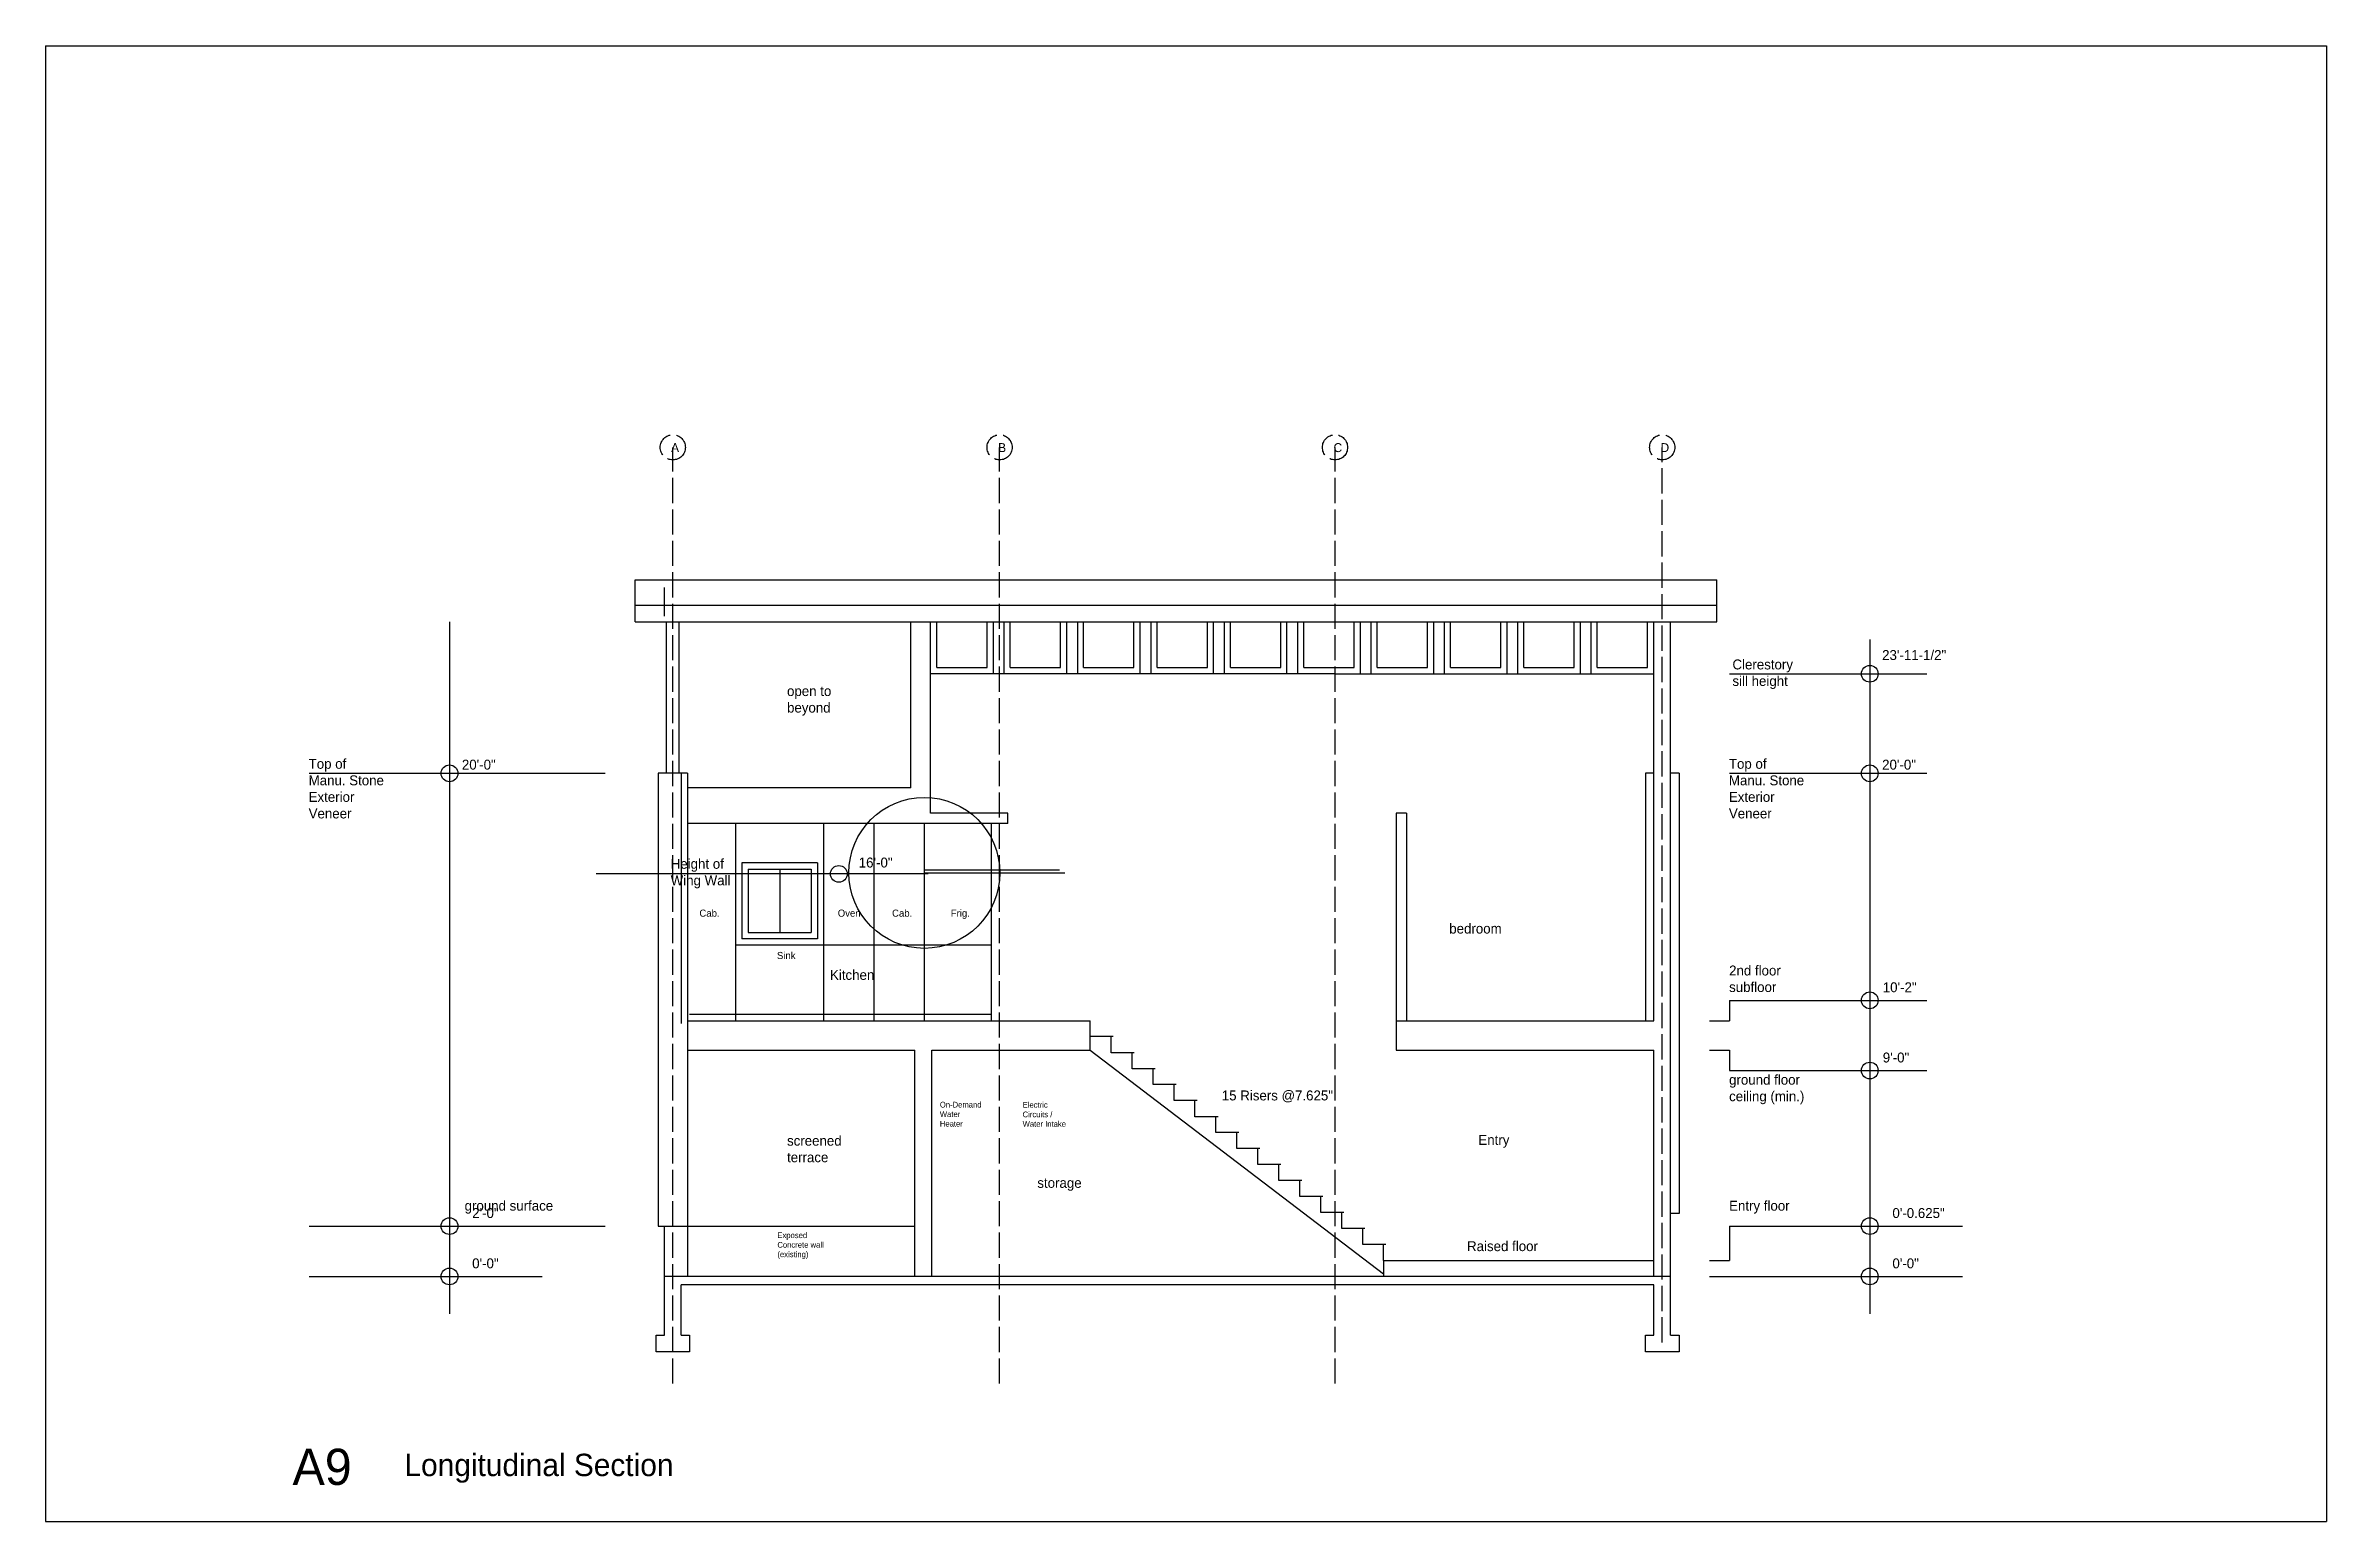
# Model space of a CAD drawing. Header units: inches. Extents: x -173 to 7884, y -3191 to 6135.
# Drawn here: x 3365 to 4453, y 2730 to 3434 of the extents above; entities that cross this region are included whole.
import ezdxf

# ---------------------------------------------------------------- set-up
doc = ezdxf.new("R2010")
doc.units = ezdxf.units.IN
doc.header["$MEASUREMENT"] = 0
doc.linetypes.add('ACAD_ISO02W100', pattern=[15, 12, -3])
for name, color, linetype in [('const', 7, 'Continuous'), ('e1', 7, 'Continuous'), ('e2', 251, 'Continuous'), ('grid', 252, 'ACAD_ISO02W100'), ('millwork', 253, 'Continuous'), ('stairs', 140, 'Continuous'), ('walls', 7, 'Continuous')]:
    doc.layers.add(name, color=color, linetype=linetype)

msp = doc.modelspace()

# ---------------------------------------------------------------- texts
at = {"layer": 'const', "attachment_point": 1}
for s, insert, char_height, width in [('A', (3663.5, 3244.7), 4.26, 1625.197), ('B', (3819.5, 3244.7), 4.26, 1625.197), ('C', (3979.5, 3244.7), 4.26, 1625.197), ('D', (4135.5, 3244.7), 4.26, 1625.197), ('23\'-11-1/2"', (4241.2, 3146), 4.736, 1805.775), ('Clerestory^Jsill height', (4169.8, 3141.5), 4.736, 1805.775), ('open to^Jbeyond', (3718.8, 3128.8), 4.736, 1805.775), ('\\PTop of\\PManu. Stone\\PExterior\\PVeneer', (3490.6, 3102), 4.736, 1805.775), ('\\P20\'-0"', (3563.7, 3101.6), 4.74, 1805.775), ('\\PTop of\\PManu. Stone\\PExterior\\PVeneer', (4168.1, 3102), 4.736, 1805.775), ('\\P20\'-0"', (4241.2, 3101.6), 4.74, 1805.775), ('Height of \\PWing Wall', (3663.3, 3046.4), 4.74, 1805.775), ('16\'-0"', (3753, 3047), 4.74, 1805.775), ('\\pt3.4098;Cab.', (3677, 3022.2), 3.41, 1300.158), ('\\pt3.4098;Oven', (3743, 3022.2), 3.41, 1300.158), ('\\pt3.4098;Cab.', (3768.9, 3022.2), 3.41, 1300.158), ('\\pt3.4098;Frig.', (3796.9, 3022.2), 3.41, 1300.158), ('bedroom', (4034.7, 3015.5), 4.74, 1805.775), ('\\pt3.4098;Sink', (3714, 3002), 3.41, 1300.158), ('Kitchen', (3739.3, 2993.4), 4.74, 1805.775), ('2nd floor^Jsubfloor', (4168.2, 2995.5), 4.736, 1805.775), ('10\'-2"', (4241.5, 2987.5), 4.74, 1805.775), ('9\'-0"', (4241.5, 2954), 4.74, 1805.775), ('ground floor^Jceiling (min.)', (4168.2, 2943.4), 4.736, 1805.775), ('\\pt2.7279;On-Demand^JWater^JHeater', (3791.7, 2930.5), 2.728, 1040.126), ('\\pt2.7279;Electric^JCircuits /^JWater Intake', (3831.2, 2930.4), 2.728, 1040.126), ('15 Risers @7.625"', (3926.2, 2935.9), 4.736, 1805.775), ('screened^Jterrace', (3718.8, 2914.3), 4.736, 1805.775), ('Entry', (4048.6, 2914.7), 4.74, 1805.775), ('ground surface', (3565, 2883.3), 4.736, 1805.775), ('storage', (3838.2, 2894.2), 4.74, 1805.775), ('Entry floor', (4168.2, 2883.3), 4.736, 1805.775), ('2\'-0"', (3568.6, 2879.8), 4.74, 1805.775), ('0\'-0.625"', (4246.1, 2879.8), 4.74, 1805.775), ('\\pt2.7279;Exposed^JConcrete wall^J(existing)', (3714.2, 2868.2), 2.728, 1040.126), ('Raised floor', (4043.2, 2864), 4.736, 1805.775), ('0\'-0"', (3568.6, 2855.8), 4.74, 1805.775), ('0\'-0"', (4246.1, 2855.8), 4.74, 1805.775), ('A9', (3482.9, 2765), 17.26, 6582.049), ('Longitudinal Section', (3536.3, 2762.6), 10.656, 4062.993)]:
    msp.add_mtext(s, dxfattribs=dict(at, insert=insert, char_height=char_height, width=width))

# ---------------------------------------------------------------- linework, layer by layer
for p, q in [((3365.1, 3434.3), (3365.1, 2730.3)), ((3365.1, 3434.3), (4453.1, 3434.3)), ((4453.1, 3434.3), (4453.1, 2730.3)), ((3365.1, 2730.3), (4453.1, 2730.3))]:
    msp.add_line(p, q)
at = {"layer": 'e1'}
for p, q in [((3777.8, 3080.2), (3777.8, 3159.4)), ((3787.3, 3068.2), (3787.3, 3159.4)), ((3777.8, 3080.2), (3671.3, 3080.2)), ((4128.3, 3087.2), (4128.3, 2969.2)), ((3824.2, 3068.2), (3787.3, 3068.2)), ((3824.2, 3063.2), (3824.2, 3068.2)), ((3824.2, 3063.2), (3671.3, 3063.2)), ((3784.3, 3041.2), (3848.8, 3041.2)), ((3784.3, 3039.7), (3851.3, 3039.7)), ((3660.3, 2847.2), (3660.3, 2871.2)), ((3660.3, 2871.2), (3671.3, 2871.2))]:
    msp.add_line(p, q, dxfattribs=at)
at = {"layer": 'e2'}
for p, q in [((3660.3, 3162.1), (3660.3, 3175.8)), ((3557.8, 3159.4), (3557.8, 2829.3)), ((3790.3, 3137.7), (3790.3, 3159.4)), ((3814.3, 3137.7), (3814.3, 3159.4)), ((3817.3, 3134.7), (3817.3, 3159.4)), ((3822.3, 3159.4), (3822.3, 3134.7)), ((3825.3, 3137.7), (3825.3, 3159.4)), ((3849.3, 3137.7), (3849.3, 3159.4)), ((3852.3, 3134.7), (3852.3, 3159.4)), ((3857.3, 3159.4), (3857.3, 3134.7)), ((3860.3, 3137.7), (3860.3, 3159.4)), ((3884.3, 3137.7), (3884.3, 3159.4)), ((3887.3, 3134.7), (3887.3, 3159.4)), ((3892.3, 3159.4), (3892.3, 3134.7)), ((3895.3, 3137.7), (3895.3, 3159.4)), ((3919.3, 3137.7), (3919.3, 3159.4)), ((3922.3, 3134.7), (3922.3, 3159.4)), ((3927.3, 3159.4), (3927.3, 3134.7)), ((3930.3, 3137.7), (3930.3, 3159.4)), ((3954.3, 3137.7), (3954.3, 3159.4)), ((3957.3, 3134.7), (3957.3, 3159.4)), ((3962.3, 3159.4), (3962.3, 3134.7)), ((3965.3, 3137.7), (3965.3, 3159.4)), ((3989.3, 3137.7), (3989.3, 3159.4)), ((3992.3, 3134.7), (3992.3, 3159.4)), ((3997.3, 3159.4), (3997.3, 3134.7)), ((4000.3, 3137.7), (4000.3, 3159.4)), ((4024.3, 3137.7), (4024.3, 3159.4)), ((4027.3, 3134.7), (4027.3, 3159.4)), ((4032.3, 3159.4), (4032.3, 3134.7)), ((4035.3, 3137.7), (4035.3, 3159.4)), ((4059.3, 3137.7), (4059.3, 3159.4)), ((4062.3, 3134.7), (4062.3, 3159.4)), ((4067.3, 3159.4), (4067.3, 3134.7)), ((4070.3, 3137.7), (4070.3, 3159.4)), ((4094.3, 3137.7), (4094.3, 3159.4)), ((4097.3, 3134.7), (4097.3, 3159.4)), ((4102.3, 3159.4), (4102.3, 3134.7)), ((4105.3, 3137.7), (4105.3, 3159.4)), ((4129.3, 3137.7), (4129.3, 3159.4)), ((4235.3, 3151.1), (4235.3, 2829.3)), ((3980.2, 3134.7), (3787.3, 3134.7)), ((3790.3, 3137.7), (3814.3, 3137.7)), ((3825.3, 3137.7), (3849.3, 3137.7)), ((3860.3, 3137.7), (3884.3, 3137.7)), ((3895.3, 3137.7), (3919.3, 3137.7)), ((3930.3, 3137.7), (3954.3, 3137.7)), ((3965.3, 3137.7), (3989.3, 3137.7)), ((3980.2, 3134.7), (4132.3, 3134.7)), ((4000.3, 3137.7), (4024.3, 3137.7)), ((4035.3, 3137.7), (4059.3, 3137.7)), ((4070.3, 3137.7), (4094.3, 3137.7)), ((4105.3, 3137.7), (4129.3, 3137.7)), ((4168.4, 3134.7), (4262.5, 3134.7)), ((3490.9, 3087.2), (3632.1, 3087.2)), ((3668.3, 3087.2), (3668.3, 2967.9)), ((4168.4, 3087.2), (4262.5, 3087.2)), ((3694.3, 2969.2), (3694.3, 3063.2)), ((3736.3, 2969.2), (3736.3, 3063.2)), ((3760.3, 2969.2), (3760.3, 3063.2)), ((3784.3, 2969.2), (3784.3, 3063.2)), ((3816.2, 3063.2), (3816.2, 2969.2)), ((3786.2, 3039.2), (3627.8, 3039.2)), ((3697.3, 3044.5), (3697.3, 3008.2)), ((3733.3, 3044.5), (3697.3, 3044.5)), ((3700.3, 3041.5), (3730.3, 3041.5)), ((3700.3, 3041.5), (3700.3, 3011.2)), ((3715.3, 3041.5), (3715.3, 3011.2)), ((3730.3, 3041.5), (3730.3, 3011.2)), ((3733.3, 3044.5), (3733.3, 3008.2)), ((3816.2, 3005.2), (3694.3, 3005.2)), ((3733.3, 3008.2), (3697.3, 3008.2)), ((3700.3, 3011.2), (3730.3, 3011.2)), ((3816.2, 2972.2), (3672.3, 2972.2)), ((4168.4, 2978.9), (4262.5, 2978.9)), ((4168.4, 2978.9), (4168.4, 2969.2)), ((4158.9, 2969.2), (4168.4, 2969.2)), ((4158.9, 2955.2), (4168.4, 2955.2)), ((4168.4, 2955.2), (4168.4, 2945.4)), ((4168.4, 2945.4), (4262.5, 2945.4)), ((3490.9, 2871.2), (3632.1, 2871.2)), ((3671.3, 2871.2), (3779.8, 2871.2)), ((4168.4, 2871.2), (4262.5, 2871.2)), ((4168.4, 2871.2), (4168.4, 2854.8)), ((4247.7, 2871.2), (4279.6, 2871.2)), ((4158.9, 2854.8), (4168.4, 2854.8)), ((3490.9, 2847.2), (3585, 2847.2)), ((3570.2, 2847.2), (3602, 2847.2)), ((4158.9, 2847.2), (4262.5, 2847.2)), ((4247.7, 2847.2), (4279.6, 2847.2))]:
    msp.add_line(p, q, dxfattribs=at)
for centre, radius in [((4235.3, 3134.7), 4), ((3557.8, 3087.2), 4), ((4235.3, 3087.2), 4), ((3784.3, 3039.7), 36), ((3743.5, 3039.2), 4), ((4235.3, 2978.9), 4), ((4235.3, 2945.4), 4), ((3557.8, 2871.2), 4), ((4235.3, 2871.2), 4), ((3557.8, 2847.2), 4), ((4235.3, 2847.2), 4)]:
    msp.add_circle(centre, radius, dxfattribs=at)
at = {"layer": 'grid'}
for p, q in [((3664.3, 2796.1), (3664.3, 3242.7)), ((3820.2, 2796.1), (3820.2, 3242.7)), ((3980.2, 2796.1), (3980.2, 3242.7)), ((4136.3, 2815.7), (4136.3, 3242.7))]:
    msp.add_line(p, q, dxfattribs=at)
for centre in [(3664.3, 3242.7), (3820.2, 3242.7), (3980.2, 3242.7), (4136.3, 3242.7)]:
    msp.add_circle(centre, 6, dxfattribs=at)
at = {"layer": 'millwork'}
for p, q in [((3646.3, 3167.4), (3646.3, 3179.5)), ((3646.3, 3179.5), (4162.3, 3179.5)), ((4162.3, 3167.4), (4162.3, 3179.5))]:
    msp.add_line(p, q, dxfattribs=at)
at = {"layer": 'stairs'}
for p, q in [((3874.4, 2961.6), (3863.4, 2961.6)), ((3873.4, 2953.9), (3873.4, 2961.6)), ((3884.4, 2953.9), (3873.4, 2953.9)), ((3883.4, 2946.3), (3883.4, 2953.9)), ((3894.4, 2946.3), (3883.4, 2946.3)), ((3893.4, 2938.7), (3893.4, 2946.3)), ((3904.4, 2938.7), (3893.4, 2938.7)), ((3903.4, 2931.1), (3903.4, 2938.7)), ((3914.4, 2931.1), (3903.4, 2931.1)), ((3913.4, 2923.4), (3913.4, 2931.1)), ((3924.4, 2923.4), (3913.4, 2923.4)), ((3923.4, 2915.8), (3923.4, 2923.4)), ((3934.4, 2915.8), (3923.4, 2915.8)), ((3933.4, 2908.2), (3933.4, 2915.8)), ((3944.4, 2908.2), (3933.4, 2908.2)), ((3943.4, 2900.6), (3943.4, 2908.2)), ((3954.4, 2900.6), (3943.4, 2900.6)), ((3953.4, 2892.9), (3953.4, 2900.6)), ((3964.4, 2892.9), (3953.4, 2892.9)), ((3963.4, 2885.3), (3963.4, 2892.9)), ((3974.4, 2885.3), (3963.4, 2885.3)), ((3973.4, 2877.7), (3973.4, 2885.3)), ((3984.4, 2877.7), (3973.4, 2877.7)), ((3983.4, 2870.1), (3983.4, 2877.7)), ((3994.4, 2870.1), (3983.4, 2870.1)), ((3993.4, 2862.4), (3993.4, 2870.1)), ((4004.4, 2862.4), (3993.4, 2862.4)), ((4003.4, 2854.8), (4003.4, 2862.4))]:
    msp.add_line(p, q, dxfattribs=at)
at = {"layer": 'walls'}
for p, q in [((3646.3, 3159.4), (3646.3, 3167.4)), ((3646.3, 3167.4), (4162.3, 3167.4)), ((4162.3, 3159.4), (4162.3, 3167.4)), ((3646.3, 3159.4), (4162.3, 3159.4)), ((3661.3, 3087.2), (3661.3, 3159.4)), ((3667.3, 3087.2), (3667.3, 3159.4)), ((4132.3, 2969.2), (4132.3, 3159.4)), ((4140.3, 2819.2), (4140.3, 3159.4)), ((3657.3, 3087.2), (3657.3, 2871.2)), ((3671.3, 3087.2), (3657.3, 3087.2)), ((3671.3, 3087.2), (3671.3, 2847.2)), ((4132.3, 3087.2), (4128.3, 3087.2)), ((4144.3, 3087.2), (4140.3, 3087.2)), ((4144.3, 3087.2), (4144.3, 2877.2)), ((4009.3, 3068.2), (4009.3, 2955.2)), ((4014.3, 3068.2), (4009.3, 3068.2)), ((4014.3, 3068.2), (4014.3, 2969.2)), ((3671.3, 2969.2), (3863.4, 2969.2)), ((3863.4, 2955.2), (3863.4, 2969.2)), ((4009.3, 2969.2), (4132.3, 2969.2)), ((3671.3, 2955.2), (3779.8, 2955.2)), ((3779.8, 2847.2), (3779.8, 2955.2)), ((3787.8, 2847.2), (3787.8, 2955.2)), ((3787.8, 2955.2), (3863.4, 2955.2)), ((3863.4, 2955.2), (4003.4, 2848.4)), ((4009.3, 2955.2), (4132.3, 2955.2)), ((4132.3, 2847.2), (4132.3, 2955.2)), ((4144.3, 2877.2), (4140.3, 2877.2)), ((3657.3, 2871.2), (3660.3, 2871.2)), ((4003.4, 2854.8), (4003.4, 2847.2)), ((4003.4, 2854.8), (4132.3, 2854.8)), ((4140.3, 2847.2), (3660.3, 2847.2)), ((3660.3, 2819.2), (3660.3, 2847.2)), ((4132.3, 2843.2), (3668.3, 2843.2)), ((3668.3, 2819.2), (3668.3, 2843.2)), ((4132.3, 2819.2), (4132.3, 2843.2)), ((3656.3, 2819.2), (3660.3, 2819.2)), ((3656.3, 2811.2), (3656.3, 2819.2)), ((3668.3, 2819.2), (3672.3, 2819.2)), ((3672.3, 2819.2), (3672.3, 2811.2)), ((4128.3, 2811.2), (4128.3, 2819.2)), ((4128.3, 2819.2), (4132.3, 2819.2)), ((4140.3, 2819.2), (4144.3, 2819.2)), ((4144.3, 2819.2), (4144.3, 2811.2)), ((3672.3, 2811.2), (3656.3, 2811.2)), ((4144.3, 2811.2), (4128.3, 2811.2))]:
    msp.add_line(p, q, dxfattribs=at)

msp.set_redraw_order([(e.dxf.handle, doc.entitydb.next_handle()) for e in msp.query("TEXT MTEXT ATTDEF DIMENSION ARC_DIMENSION")])  # texts and dimensions are drawn at this point

doc.saveas('drawing.dxf')
